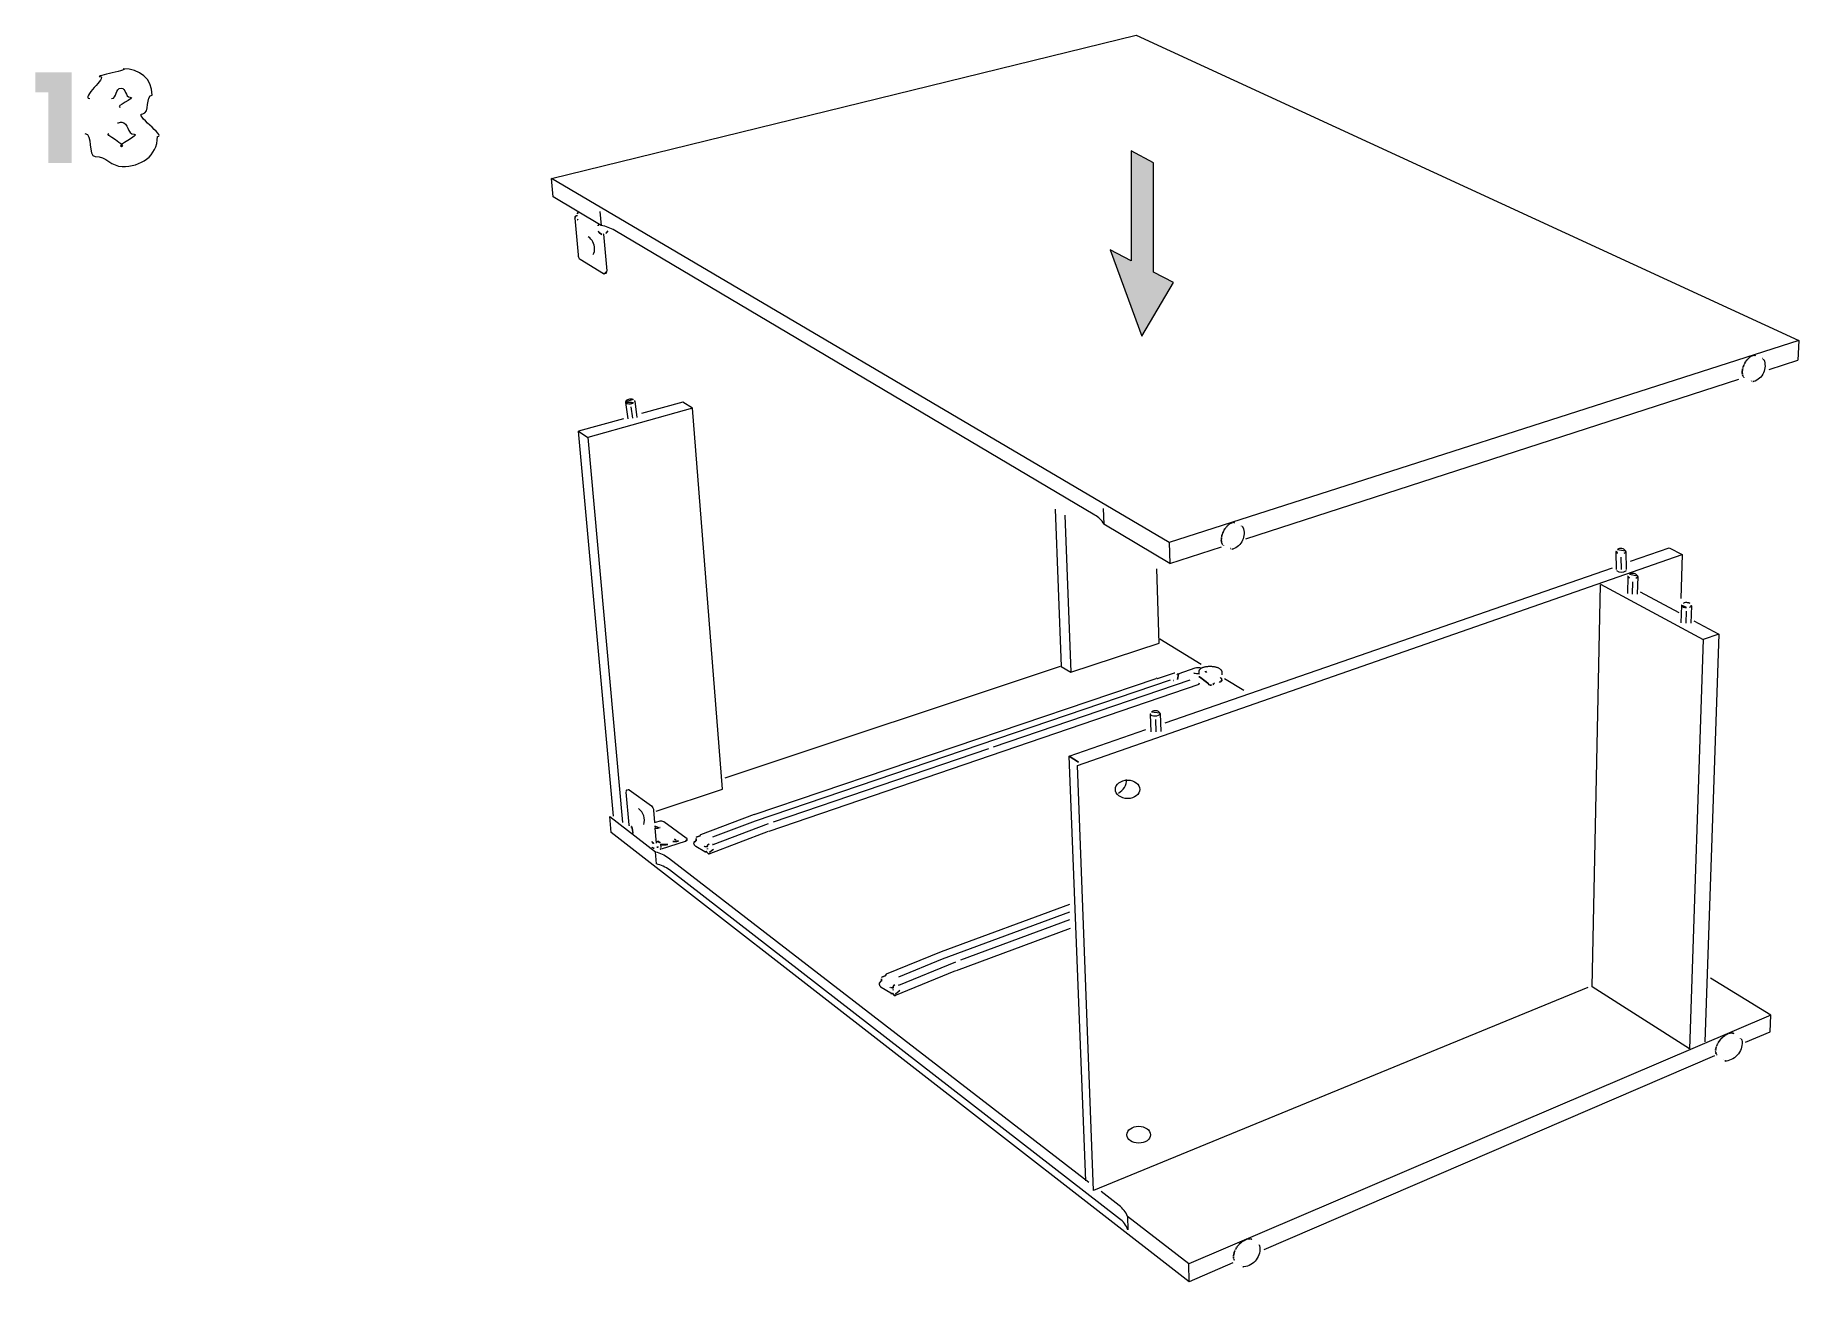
# Model space of a CAD drawing. Header units: metres. Extents: x -30.9 to 24.7, y -10.3 to 6.8.
# Drawn here: x -14.612 to -11.979, y -0.92 to 0.941 of the extents above; entities that cross this region are included whole.
import ezdxf

# ---------------------------------------------------------------- set-up
doc = ezdxf.new("R2010")
doc.units = ezdxf.units.M
doc.header["$MEASUREMENT"] = 0
doc.layers.add('PDF_Working_Num_Penna__7_Num_Penna__7', color=7, linetype='Continuous', lineweight=18)

msp = doc.modelspace()

# ---------------------------------------------------------------- hatches: boundary and pattern name
at = {"layer": 'PDF_Working_Num_Penna__7_Num_Penna__7', "linetype": 'Continuous', "lineweight": 18}
for points in [[(-14.5929, 0.8558), (-14.5929, 0.7504), (-14.5578, 0.7504), (-14.5578, 0.8855), (-14.6123, 0.8855), (-14.6123, 0.8558)], [(-12.9421, 0.5872), (-12.9421, 0.7507), (-12.9754, 0.7683), (-12.9754, 0.6044), (-13.0067, 0.6205), (-12.9596, 0.4918), (-12.9123, 0.5719)]]:
    msp.add_hatch(color=7, dxfattribs=at).paths.add_polyline_path(points)

# ---------------------------------------------------------------- linework, layer by layer
at = {"layer": 'PDF_Working_Num_Penna__7_Num_Penna__7', "color": 7, "linetype": 'Continuous', "lineweight": 18, "flags": 128}
for points in [[(-12.9178, 0.1524), (-13.0164, 0.211, 0.159648), (-13.03, 0.2246), (-13.7465, 0.6496, 0.08361), (-13.7672, 0.657), (-13.839, 0.6997), (-13.8415, 0.7271), (-12.9681, 0.9411), (-11.9786, 0.4852), (-11.9798, 0.456)], [(-13.8066, 0.668), (-13.8017, 0.6132, 0.212842), (-13.7986, 0.6065), (-13.7635, 0.5852)], [(-13.7789, 0.6139, 0.1964), (-13.7771, 0.6226, 0.257965), (-13.7863, 0.6402)], [(-12.0316, 0.4574), (-12.0312, 0.4571), (-12.0309, 0.4569), (-12.0307, 0.4567, -0.430482), (-12.0458, 0.4238), (-12.0465, 0.4239), (-12.0468, 0.4239)], [(-12.8097, 0.2073), (-12.8092, 0.207), (-12.809, 0.2068), (-12.8087, 0.2066, -0.430487), (-12.8239, 0.1737), (-12.8246, 0.1738), (-12.8249, 0.1738)], [(-12.8706, -0.004, 0.133573), (-12.8803, -0.0042), (-12.9046, -0.0124)], [(-13.7288, -0.1861), (-13.7265, -0.1854), (-13.7263, -0.1853), (-13.726, -0.1854), (-13.7257, -0.1855), (-13.7253, -0.1857), (-13.6919, -0.2099, -0.193229), (-13.6889, -0.2164), (-13.6873, -0.2348), (-13.6807, -0.2327, -0.20735), (-13.6736, -0.2331), (-13.6401, -0.2574), (-13.6397, -0.2577), (-13.6395, -0.2581), (-13.6394, -0.2585), (-13.6392, -0.2607)], [(-12.0203, -0.5222), (-12.8896, -0.8939), (-12.9811, -0.8231), (-12.9804, -0.8429, 0.149248), (-12.9931, -0.8263), (-13.6652, -0.3055, 0.095342), (-13.6847, -0.2964), (-13.6862, -0.2783, -0.096061), (-13.6667, -0.2874), (-13.0387, -0.7719)], [(-12.0645, -0.5581), (-12.0641, -0.5586), (-12.0638, -0.5588), (-12.0636, -0.5592, -0.430687), (-12.0872, -0.5909), (-12.0879, -0.5907), (-12.0883, -0.5906)], [(-12.9811, -0.8231, 0.154816), (-12.9937, -0.8066), (-13.0206, -0.7858)], [(-12.7846, -0.8656), (-12.7842, -0.8661), (-12.7839, -0.8663), (-12.7837, -0.8667, -0.430165), (-12.8073, -0.8984), (-12.808, -0.8982), (-12.8084, -0.8981)]]:
    msp.add_lwpolyline(points, format="xyb", dxfattribs=at)
for points in [[(-12.9421, 0.5872), (-12.9421, 0.7507), (-12.9754, 0.7683), (-12.9754, 0.6044), (-13.0067, 0.6205), (-12.9596, 0.4918), (-12.9123, 0.5719)], [(-13.8044, 0.6712), (-13.805, 0.671), (-13.8055, 0.6707), (-13.8059, 0.6703), (-13.8062, 0.6698), (-13.8065, 0.6692), (-13.8066, 0.6687), (-13.8066, 0.668)], [(-13.8044, 0.6712), (-13.8023, 0.6718)], [(-13.8026, 0.6746), (-13.8024, 0.6752), (-13.8021, 0.6757), (-13.8018, 0.6762), (-13.8015, 0.6767)], [(-13.8026, 0.6656), (-13.8024, 0.6656), (-13.8022, 0.6656), (-13.802, 0.6658), (-13.8019, 0.666), (-13.8019, 0.6664)], [(-13.7718, 0.6563), (-13.7717, 0.6569), (-13.7714, 0.6575), (-13.7711, 0.658), (-13.7708, 0.6585)], [(-13.7712, 0.6485), (-13.7711, 0.6481), (-13.771, 0.6476), (-13.7708, 0.6471), (-13.7706, 0.6468), (-13.7704, 0.6464), (-13.7702, 0.6462)], [(-13.7661, 0.6438), (-13.7697, 0.646)], [(-13.7635, 0.6439), (-13.7635, 0.6441), (-13.7634, 0.6443), (-13.7633, 0.6445), (-13.7631, 0.6446)], [(-13.7603, 0.6453), (-13.7597, 0.6455), (-13.7591, 0.6459), (-13.7585, 0.6463), (-13.7581, 0.6469), (-13.7577, 0.6475), (-13.7575, 0.6482), (-13.7573, 0.6489)], [(-13.7635, 0.5852), (-13.7631, 0.585), (-13.7628, 0.5849)], [(-13.7625, 0.5849), (-13.76, 0.5856), (-13.7597, 0.5857), (-13.7594, 0.5859), (-13.7592, 0.5863), (-13.759, 0.5868), (-13.7589, 0.5873), (-13.7588, 0.5879), (-13.7588, 0.5886)], [(-12.0599, 0.4496), (-12.0601, 0.4495), (-12.0602, 0.4492), (-12.0603, 0.4489), (-12.0603, 0.4487), (-12.0606, 0.4481)], [(-12.0587, 0.4518), (-12.0589, 0.4516), (-12.0591, 0.4515), (-12.0592, 0.4511), (-12.0592, 0.4509), (-12.0596, 0.4503)], [(-12.0575, 0.4538), (-12.0577, 0.4538), (-12.0579, 0.4536), (-12.058, 0.4533), (-12.0581, 0.453), (-12.0585, 0.4524)], [(-12.0562, 0.4558), (-12.0564, 0.4557), (-12.0566, 0.4555), (-12.0567, 0.4553), (-12.0567, 0.455), (-12.0572, 0.4544)], [(-12.0557, 0.4564), (-12.0559, 0.4561)], [(-12.0547, 0.4575), (-12.0549, 0.4575), (-12.0551, 0.4573), (-12.0553, 0.4571), (-12.0553, 0.4568), (-12.0555, 0.4566)], [(-12.0531, 0.4591), (-12.0533, 0.4591), (-12.0535, 0.459), (-12.0537, 0.4588), (-12.0538, 0.4585), (-12.0543, 0.458)], [(-12.0516, 0.4605), (-12.0518, 0.4605), (-12.052, 0.4603), (-12.0521, 0.4601), (-12.0523, 0.4599), (-12.0527, 0.4595)], [(-12.0501, 0.4615), (-12.0504, 0.4614), (-12.0505, 0.4613), (-12.0507, 0.4611), (-12.0512, 0.4607)], [(-12.0485, 0.4624), (-12.0487, 0.4624), (-12.0489, 0.4622), (-12.0491, 0.462), (-12.0495, 0.4618)], [(-12.047, 0.463), (-12.0473, 0.4629), (-12.0475, 0.4627), (-12.048, 0.4625)], [(-12.0456, 0.4633), (-12.0459, 0.4631), (-12.046, 0.463), (-12.0464, 0.4629)], [(-12.0442, 0.4632), (-12.0445, 0.4632), (-12.0446, 0.463), (-12.0449, 0.463)], [(-12.0442, 0.4632), (-12.0433, 0.4628), (-12.0431, 0.463)], [(-12.0329, 0.4582), (-12.033, 0.4584)], [(-12.0628, 0.4387), (-12.0629, 0.4384), (-12.0629, 0.4381), (-12.0629, 0.4379), (-12.0628, 0.4378), (-12.0628, 0.4372)], [(-12.0627, 0.4359), (-12.0629, 0.436), (-12.0629, 0.4362), (-12.0629, 0.4364)], [(-12.0626, 0.4408), (-12.0627, 0.4405), (-12.0628, 0.4402), (-12.0628, 0.44), (-12.0627, 0.4398), (-12.0628, 0.4392)], [(-12.0627, 0.4359), (-12.0626, 0.4354)], [(-12.0625, 0.4342), (-12.0627, 0.4345)], [(-12.0623, 0.4428), (-12.0624, 0.4426), (-12.0625, 0.4424), (-12.0625, 0.4422), (-12.0624, 0.442), (-12.0625, 0.4413)], [(-12.0625, 0.4342), (-12.0623, 0.4336)], [(-12.0622, 0.4429), (-12.062, 0.4436)], [(-12.062, 0.4326), (-12.0622, 0.4327), (-12.0622, 0.433)], [(-12.062, 0.4326), (-12.0618, 0.4325), (-12.0616, 0.4321)], [(-12.0619, 0.4442), (-12.0619, 0.4444), (-12.0619, 0.4446), (-12.0618, 0.445)], [(-12.0614, 0.4313), (-12.0615, 0.4314), (-12.0615, 0.4316)], [(-12.0608, 0.4474), (-12.061, 0.4472), (-12.0612, 0.4469), (-12.0612, 0.4467), (-12.0612, 0.4464), (-12.0614, 0.4458)], [(-12.0614, 0.4313), (-12.0611, 0.4311), (-12.0609, 0.4308)], [(-12.0606, 0.4301), (-12.0607, 0.4304)], [(-12.0595, 0.4293), (-12.0597, 0.4295)], [(-12.0493, 0.4248), (-12.0495, 0.4246)], [(-12.0468, 0.4239), (-12.0472, 0.4239)], [(-12.0458, 0.4238), (-12.0456, 0.4238)], [(-12.8281, 0.2114), (-12.8284, 0.2114), (-12.8286, 0.2113), (-12.8287, 0.211), (-12.8292, 0.2107)], [(-12.8266, 0.2123), (-12.8268, 0.2123), (-12.8269, 0.2122), (-12.8271, 0.2119), (-12.8276, 0.2117)], [(-12.8251, 0.2129), (-12.8254, 0.2128), (-12.8256, 0.2126), (-12.826, 0.2124)], [(-12.8236, 0.2132), (-12.8239, 0.2131), (-12.824, 0.2129), (-12.8244, 0.2129)], [(-12.8222, 0.2132), (-12.8225, 0.2131), (-12.8226, 0.213), (-12.8229, 0.213)], [(-12.8222, 0.2132), (-12.8213, 0.2128), (-12.8211, 0.2129)], [(-12.8408, 0.1886), (-12.841, 0.1883), (-12.841, 0.1881), (-12.841, 0.1878), (-12.8408, 0.1877), (-12.8408, 0.1871)], [(-12.8408, 0.1858), (-12.8409, 0.1859), (-12.8409, 0.1861), (-12.8409, 0.1864)], [(-12.8407, 0.1907), (-12.8408, 0.1904), (-12.8408, 0.1901), (-12.8408, 0.1899), (-12.8408, 0.1897), (-12.8408, 0.1892)], [(-12.8408, 0.1858), (-12.8406, 0.1853)], [(-12.8406, 0.1841), (-12.8407, 0.1845)], [(-12.8403, 0.1927), (-12.8405, 0.1925), (-12.8405, 0.1923), (-12.8405, 0.1921), (-12.8404, 0.1919), (-12.8405, 0.1913)], [(-12.8403, 0.1929), (-12.8401, 0.1935)], [(-12.8399, 0.1941), (-12.84, 0.1943), (-12.8399, 0.1946), (-12.8398, 0.1949)], [(-12.8388, 0.1973), (-12.839, 0.1971), (-12.8392, 0.1969), (-12.8393, 0.1966), (-12.8392, 0.1964), (-12.8395, 0.1957)], [(-12.838, 0.1996), (-12.8381, 0.1994), (-12.8383, 0.1991), (-12.8384, 0.1989), (-12.8384, 0.1986), (-12.8386, 0.198)], [(-12.8368, 0.2018), (-12.837, 0.2016), (-12.8372, 0.2014), (-12.8373, 0.2011), (-12.8373, 0.2008), (-12.8376, 0.2002)], [(-12.8356, 0.2038), (-12.8358, 0.2037), (-12.836, 0.2035), (-12.8361, 0.2032), (-12.8361, 0.2029), (-12.8365, 0.2024)], [(-12.8342, 0.2057), (-12.8344, 0.2057), (-12.8346, 0.2055), (-12.8347, 0.2052), (-12.8348, 0.2049), (-12.8352, 0.2044)], [(-12.8337, 0.2063), (-12.834, 0.206)], [(-12.8327, 0.2075), (-12.8329, 0.2075), (-12.8331, 0.2073), (-12.8333, 0.207), (-12.8334, 0.2067), (-12.8335, 0.2066)], [(-12.8312, 0.209), (-12.8314, 0.209), (-12.8316, 0.2089), (-12.8317, 0.2087), (-12.8319, 0.2084), (-12.8323, 0.2079)], [(-12.8296, 0.2104), (-12.8298, 0.2104), (-12.83, 0.2103), (-12.8302, 0.2101), (-12.8303, 0.2098), (-12.8307, 0.2094)], [(-12.8109, 0.2082), (-12.811, 0.2083)], [(-12.8406, 0.1841), (-12.8403, 0.1836)], [(-12.8401, 0.1825), (-12.8402, 0.1826), (-12.8402, 0.1829)], [(-12.8401, 0.1825), (-12.8399, 0.1824), (-12.8397, 0.1821)], [(-12.8394, 0.1812), (-12.8395, 0.1813), (-12.8395, 0.1815)], [(-12.8394, 0.1812), (-12.8391, 0.181), (-12.8389, 0.1808)], [(-12.8386, 0.1801), (-12.8388, 0.1803)], [(-12.8376, 0.1793), (-12.8377, 0.1794)], [(-12.8273, 0.1747), (-12.8275, 0.1746)], [(-12.8249, 0.1738), (-12.8253, 0.1738)], [(-12.8239, 0.1737), (-12.8237, 0.1738)], [(-12.9369, -0.0194), (-12.9373, -0.0193), (-12.9376, -0.0193)], [(-12.9365, -0.0202), (-12.9366, -0.0195)], [(-12.9129, -0.0225), (-12.9125, -0.0226)], [(-12.9072, -0.0133), (-12.9071, -0.0135), (-12.9069, -0.0135)], [(-12.907, -0.0132), (-12.905, -0.0125)], [(-12.9048, -0.0133), (-12.9064, -0.0208)], [(-12.905, -0.0125), (-12.9048, -0.0124)], [(-12.8741, -0.0169), (-12.8745, -0.017)], [(-12.8613, -0.0265), (-12.872, -0.0179), (-12.8725, -0.0176), (-12.873, -0.0173), (-12.8735, -0.0171)], [(-12.8629, -0.0106), (-12.8635, -0.0102), (-12.8639, -0.0099), (-12.8643, -0.0095), (-12.8646, -0.0092), (-12.8647, -0.0088)], [(-12.8439, -0.0246), (-12.8441, -0.0245)], [(-12.8422, -0.0246), (-12.8423, -0.0247), (-12.8427, -0.0248), (-12.843, -0.0248), (-12.8432, -0.0248), (-12.8436, -0.0248), (-12.8439, -0.0246)], [(-12.8427, -0.0182), (-12.8422, -0.0185), (-12.8416, -0.0188), (-12.8411, -0.0192), (-12.8407, -0.0196), (-12.8404, -0.02), (-12.8402, -0.0204)], [(-12.8402, -0.0209), (-12.8402, -0.0225), (-12.8403, -0.0228), (-12.8405, -0.0232), (-12.8408, -0.0236), (-12.8411, -0.024), (-12.8416, -0.0243)], [(-12.8743, -0.028), (-12.8741, -0.0279), (-12.874, -0.0277), (-12.8739, -0.0274), (-12.8738, -0.0271), (-12.8738, -0.0267)], [(-12.8602, -0.0272), (-12.8606, -0.027), (-12.8609, -0.0267)], [(-12.8606, -0.0281), (-12.8603, -0.0283), (-12.8601, -0.0284), (-12.8598, -0.0285), (-12.8596, -0.0286), (-12.8593, -0.0287), (-12.859, -0.0288), (-12.8587, -0.0291), (-12.8583, -0.0293), (-12.8579, -0.0295)], [(-12.8574, -0.0295), (-12.8569, -0.0295), (-12.8564, -0.0295), (-12.8559, -0.0294), (-12.8554, -0.0292)], [(-12.8535, -0.0286), (-12.8531, -0.0284), (-12.8527, -0.0282), (-12.8522, -0.0279), (-12.8519, -0.0275), (-12.8515, -0.0271), (-12.851, -0.0265)], [(-13.0682, -0.1353), (-13.0543, -0.1445)], [(-13.7288, -0.1861), (-13.7291, -0.1863), (-13.7293, -0.1865), (-13.7296, -0.1869), (-13.7297, -0.1874), (-13.7298, -0.1879), (-13.7298, -0.1885)], [(-13.722, -0.2407), (-13.7222, -0.2406), (-13.7224, -0.2406), (-13.7225, -0.2409), (-13.7224, -0.2412), (-13.7222, -0.2413), (-13.7221, -0.2414)], [(-13.7206, -0.2432), (-13.7206, -0.2429), (-13.7207, -0.2425), (-13.7208, -0.2421), (-13.721, -0.2418), (-13.7214, -0.2418), (-13.7217, -0.2417)], [(-13.721, -0.2418), (-13.7212, -0.2415), (-13.7214, -0.2412), (-13.7215, -0.2411)], [(-13.7206, -0.2432), (-13.7199, -0.2501), (-13.7196, -0.2506), (-13.7193, -0.2509)], [(-13.6868, -0.2399), (-13.6866, -0.2429), (-13.6856, -0.243), (-13.6845, -0.2431), (-13.6835, -0.243), (-13.6824, -0.2429), (-13.6814, -0.2428), (-13.6804, -0.2425)], [(-13.6792, -0.2651), (-13.6817, -0.2632), (-13.6821, -0.2629), (-13.6826, -0.2628), (-13.6831, -0.2627), (-13.6836, -0.2628)], [(-13.6794, -0.2422), (-13.679, -0.2421)], [(-13.6577, -0.2594), (-13.6557, -0.2606)], [(-13.6392, -0.2607), (-13.6392, -0.2611), (-13.6394, -0.2615), (-13.6397, -0.2618), (-13.6401, -0.2622), (-13.6406, -0.2625), (-13.6412, -0.2628)], [(-13.6257, -0.2621), (-13.6285, -0.2643), (-13.6286, -0.2646)], [(-13.6254, -0.2618), (-13.6254, -0.2613), (-13.6254, -0.2608), (-13.6254, -0.2603), (-13.6254, -0.2598), (-13.6254, -0.2594), (-13.6254, -0.259), (-13.6254, -0.2587)], [(-13.625, -0.2566), (-13.6194, -0.2545)], [(-13.6186, -0.2528), (-13.6189, -0.2529), (-13.619, -0.2531), (-13.6192, -0.2534), (-13.6193, -0.2537), (-13.6194, -0.254)], [(-13.6907, -0.2636), (-13.6909, -0.2635), (-13.6912, -0.2635), (-13.6913, -0.2636), (-13.6914, -0.2638), (-13.6915, -0.2642)], [(-13.6908, -0.2714), (-13.6906, -0.2718), (-13.6903, -0.2722)], [(-13.6907, -0.2636), (-13.6903, -0.264), (-13.6901, -0.2642), (-13.69, -0.2644), (-13.6898, -0.2646), (-13.6896, -0.2649), (-13.6893, -0.2653), (-13.6892, -0.2655), (-13.6891, -0.2656), (-13.6889, -0.2658)], [(-13.69, -0.2724), (-13.6896, -0.2727), (-13.6891, -0.2729), (-13.6886, -0.2729), (-13.6881, -0.2729)], [(-13.6838, -0.2715), (-13.6834, -0.2714), (-13.6829, -0.2714), (-13.6824, -0.2714), (-13.6821, -0.2718)], [(-13.6824, -0.2714), (-13.6826, -0.2709), (-13.6827, -0.2704)], [(-13.6791, -0.2741), (-13.6787, -0.2743), (-13.6781, -0.2745)], [(-13.6782, -0.2668), (-13.6778, -0.2716), (-13.6777, -0.2718), (-13.6776, -0.272)], [(-13.6128, -0.2704), (-13.6135, -0.2701)], [(-13.6086, -0.2698), (-13.6085, -0.2712), (-13.6095, -0.2712), (-13.6104, -0.271), (-13.6113, -0.2709), (-13.6121, -0.2707)], [(-13.6121, -0.2782), (-13.6117, -0.2784), (-13.6114, -0.2785), (-13.611, -0.2785)], [(-13.6107, -0.2784), (-13.6099, -0.2781), (-13.6102, -0.2781)], [(-13.6107, -0.2784), (-13.6105, -0.2783)], [(-13.6071, -0.2811), (-13.6075, -0.2808), (-13.6079, -0.2804), (-13.6083, -0.28), (-13.6086, -0.2795), (-13.609, -0.279), (-13.6092, -0.2787), (-13.6094, -0.2784), (-13.6097, -0.2782)], [(-13.6086, -0.2698), (-13.6086, -0.2694)], [(-13.6085, -0.2742), (-13.6085, -0.2739), (-13.6084, -0.2736), (-13.6084, -0.2734)], [(-13.6084, -0.269), (-13.6079, -0.268), (-13.6076, -0.2677), (-13.6073, -0.2674), (-13.6069, -0.2672), (-13.6065, -0.267), (-13.606, -0.267)], [(-13.6071, -0.2811), (-13.6067, -0.2813), (-13.6063, -0.2814), (-13.6059, -0.2814)], [(-13.6055, -0.2813), (-13.6052, -0.2812), (-13.605, -0.2809), (-13.6048, -0.2806), (-13.6046, -0.2802), (-13.6045, -0.2798)], [(-13.6002, -0.2755), (-13.6046, -0.2791), (-13.6046, -0.2789), (-13.6047, -0.2786), (-13.6048, -0.2784)], [(-13.6, -0.2673), (-13.6003, -0.2674), (-13.6005, -0.2674), (-13.6008, -0.2674)], [(-13.6002, -0.2755), (-13.5999, -0.2753), (-13.5996, -0.2749), (-13.5995, -0.2746), (-13.5993, -0.2743)], [(-13.3487, -0.4716), (-13.3515, -0.4741), (-13.3516, -0.4744)], [(-13.3484, -0.4713), (-13.3485, -0.4715)], [(-13.3484, -0.4713), (-13.3484, -0.4708), (-13.3484, -0.4703), (-13.3484, -0.4697), (-13.3484, -0.4691), (-13.3484, -0.4687), (-13.3484, -0.4682), (-13.3484, -0.4679)], [(-13.3482, -0.4659), (-13.348, -0.4656)], [(-13.3479, -0.4655), (-13.3422, -0.4632)], [(-13.3414, -0.4613), (-13.3417, -0.4615), (-13.3418, -0.4617), (-13.342, -0.4619), (-13.3421, -0.4623), (-13.3422, -0.4627)], [(-13.3354, -0.4809), (-13.3361, -0.4806)], [(-13.3311, -0.4803), (-13.331, -0.4818), (-13.332, -0.4818), (-13.3329, -0.4816), (-13.3339, -0.4814), (-13.3347, -0.4812)], [(-13.3347, -0.4896), (-13.3343, -0.4898), (-13.334, -0.4899), (-13.3336, -0.4899)], [(-13.3333, -0.4898), (-13.3331, -0.4898)], [(-13.3332, -0.4898), (-13.3325, -0.4895), (-13.3327, -0.4895)], [(-13.3296, -0.4928), (-13.33, -0.4925), (-13.3304, -0.4921), (-13.3308, -0.4916), (-13.3312, -0.4911), (-13.3315, -0.4905), (-13.3317, -0.4902), (-13.332, -0.4899), (-13.3322, -0.4896)], [(-13.3311, -0.4803), (-13.3311, -0.4798)], [(-13.331, -0.4851), (-13.331, -0.4848), (-13.331, -0.4845), (-13.331, -0.4842)], [(-13.3309, -0.4794), (-13.3304, -0.4783), (-13.3301, -0.4779), (-13.3298, -0.4776), (-13.3294, -0.4773), (-13.3289, -0.4772), (-13.3284, -0.4771)], [(-13.3296, -0.4928), (-13.3291, -0.493), (-13.3287, -0.4932), (-13.3283, -0.4932)], [(-13.328, -0.4931), (-13.3277, -0.4929), (-13.3274, -0.4926), (-13.3272, -0.4923), (-13.327, -0.4919), (-13.327, -0.4913)], [(-13.3225, -0.4866), (-13.327, -0.4906), (-13.327, -0.4904), (-13.3271, -0.4901), (-13.3272, -0.4898)], [(-13.3223, -0.4774), (-13.3226, -0.4775), (-13.3229, -0.4775), (-13.3231, -0.4775)], [(-13.3225, -0.4866), (-13.3222, -0.4863), (-13.3219, -0.486), (-13.3217, -0.4856), (-13.3216, -0.4852)], [(-12.0891, -0.5528), (-12.0893, -0.5528), (-12.0896, -0.5529), (-12.0898, -0.5532), (-12.0899, -0.5534), (-12.0902, -0.5536), (-12.0904, -0.5538), (-12.0908, -0.5541)], [(-12.0871, -0.5515), (-12.0873, -0.5515), (-12.0875, -0.5516), (-12.0878, -0.5517), (-12.088, -0.552), (-12.0885, -0.5524)], [(-12.0851, -0.5504), (-12.0853, -0.5503), (-12.0856, -0.5504), (-12.0858, -0.5506), (-12.086, -0.5509), (-12.0865, -0.5512)], [(-12.0833, -0.5496), (-12.0836, -0.5496), (-12.0838, -0.5497), (-12.084, -0.5499), (-12.0846, -0.5502)], [(-12.0814, -0.549), (-12.0816, -0.549), (-12.0819, -0.5491), (-12.0821, -0.5493), (-12.0826, -0.5494)], [(-12.0797, -0.5487), (-12.08, -0.5488), (-12.0803, -0.5489), (-12.0808, -0.5491)], [(-12.078, -0.5487), (-12.0784, -0.5488), (-12.0786, -0.5489), (-12.079, -0.5489)], [(-12.0766, -0.5491), (-12.0769, -0.5491), (-12.0771, -0.5492), (-12.0773, -0.5491)], [(-12.0766, -0.5491), (-12.0757, -0.5497), (-12.0755, -0.5496)], [(-12.1027, -0.5761), (-12.1028, -0.5756)], [(-12.1026, -0.5742), (-12.1027, -0.574), (-12.1027, -0.5738), (-12.1026, -0.5735)], [(-12.1027, -0.5761), (-12.1026, -0.5767)], [(-12.1026, -0.5779), (-12.1027, -0.5777), (-12.1026, -0.5774)], [(-12.1026, -0.5742), (-12.1025, -0.5748)], [(-12.1026, -0.5779), (-12.1024, -0.5781), (-12.1023, -0.5784)], [(-12.102, -0.5712), (-12.1022, -0.5715), (-12.1023, -0.5717), (-12.1023, -0.572), (-12.1022, -0.5722), (-12.1023, -0.5728)], [(-12.1022, -0.5794), (-12.1023, -0.5793), (-12.1022, -0.5791)], [(-12.1014, -0.569), (-12.1015, -0.5692), (-12.1017, -0.5696), (-12.1017, -0.5698), (-12.1017, -0.57), (-12.1019, -0.5706)], [(-12.1006, -0.5669), (-12.1007, -0.5671), (-12.1008, -0.5673), (-12.1009, -0.5675), (-12.1008, -0.5678), (-12.1011, -0.5684)], [(-12.1005, -0.5667), (-12.1001, -0.5661)], [(-12.0998, -0.5655), (-12.0998, -0.5652), (-12.0997, -0.565), (-12.0995, -0.5647)], [(-12.0979, -0.5623), (-12.0982, -0.5624), (-12.0984, -0.5627), (-12.0985, -0.5629), (-12.0985, -0.5632), (-12.0989, -0.5639)], [(-12.0965, -0.5601), (-12.0967, -0.5602), (-12.0969, -0.5605), (-12.0971, -0.5607), (-12.0971, -0.561), (-12.0975, -0.5616)], [(-12.0947, -0.558), (-12.095, -0.5582), (-12.0952, -0.5583), (-12.0954, -0.5586), (-12.0955, -0.5589), (-12.096, -0.5595)], [(-12.093, -0.5561), (-12.0932, -0.5562), (-12.0934, -0.5563), (-12.0936, -0.5566), (-12.0938, -0.5569), (-12.0943, -0.5574)], [(-12.0911, -0.5544), (-12.0913, -0.5544), (-12.0916, -0.5546), (-12.0917, -0.5548), (-12.0919, -0.5551), (-12.0925, -0.5556)], [(-12.0656, -0.557), (-12.0657, -0.5568)], [(-12.1022, -0.5794), (-12.1019, -0.5797), (-12.1017, -0.58)], [(-12.1016, -0.5808), (-12.1017, -0.5805)], [(-12.1006, -0.5819), (-12.1008, -0.5817)], [(-12.0907, -0.5891), (-12.0909, -0.5892)], [(-12.0883, -0.5906), (-12.0887, -0.5905)], [(-12.0872, -0.5909), (-12.087, -0.5909)], [(-12.8166, -0.8676), (-12.8168, -0.8677), (-12.817, -0.868), (-12.8172, -0.8682), (-12.8172, -0.8685), (-12.8176, -0.8691)], [(-12.8148, -0.8655), (-12.8151, -0.8657), (-12.8153, -0.8658), (-12.8155, -0.8661), (-12.8156, -0.8664), (-12.8161, -0.867)], [(-12.8131, -0.8636), (-12.8133, -0.8637), (-12.8135, -0.8638), (-12.8137, -0.8641), (-12.8139, -0.8644), (-12.8144, -0.8649)], [(-12.8112, -0.8619), (-12.8114, -0.8619), (-12.8117, -0.8621), (-12.8118, -0.8623), (-12.812, -0.8626), (-12.8126, -0.8631)], [(-12.8105, -0.8613), (-12.8109, -0.8616)], [(-12.8092, -0.8603), (-12.8094, -0.8603), (-12.8097, -0.8604), (-12.8099, -0.8607), (-12.81, -0.8609), (-12.8103, -0.8611)], [(-12.8072, -0.859), (-12.8074, -0.859), (-12.8076, -0.8591), (-12.8079, -0.8592), (-12.8081, -0.8595), (-12.8086, -0.8599)], [(-12.8052, -0.8579), (-12.8054, -0.8578), (-12.8057, -0.8579), (-12.8059, -0.8581), (-12.8061, -0.8583), (-12.8067, -0.8587)], [(-12.8034, -0.8571), (-12.8037, -0.8571), (-12.8039, -0.8572), (-12.8041, -0.8574), (-12.8047, -0.8577)], [(-12.8015, -0.8565), (-12.8017, -0.8565), (-12.802, -0.8566), (-12.8022, -0.8568), (-12.8027, -0.8569)], [(-12.7998, -0.8562), (-12.8001, -0.8563), (-12.8004, -0.8564), (-12.8009, -0.8566)], [(-12.7981, -0.8562), (-12.7985, -0.8563), (-12.7987, -0.8564), (-12.7991, -0.8564)], [(-12.7967, -0.8566), (-12.797, -0.8566), (-12.7972, -0.8567), (-12.7974, -0.8566)], [(-12.7967, -0.8566), (-12.7958, -0.8572), (-12.7955, -0.8571)], [(-12.7857, -0.8645), (-12.7858, -0.8643)], [(-12.8228, -0.8836), (-12.8229, -0.8831)], [(-12.8227, -0.8817), (-12.8228, -0.8815), (-12.8228, -0.8813), (-12.8227, -0.881)], [(-12.8228, -0.8836), (-12.8227, -0.8842)], [(-12.8227, -0.8854), (-12.8228, -0.8852), (-12.8227, -0.8849)], [(-12.8227, -0.8817), (-12.8227, -0.8823)], [(-12.8227, -0.8854), (-12.8225, -0.8855), (-12.8224, -0.8859)], [(-12.8221, -0.8787), (-12.8223, -0.879), (-12.8224, -0.8792), (-12.8224, -0.8795), (-12.8223, -0.8796), (-12.8224, -0.8803)], [(-12.8223, -0.8869), (-12.8224, -0.8868), (-12.8223, -0.8866)], [(-12.8223, -0.8869), (-12.822, -0.8872), (-12.8218, -0.8875)], [(-12.8215, -0.8765), (-12.8216, -0.8767), (-12.8218, -0.8771), (-12.8218, -0.8773), (-12.8218, -0.8775), (-12.8219, -0.8781)], [(-12.8217, -0.8883), (-12.8218, -0.888)], [(-12.8207, -0.8744), (-12.8208, -0.8746), (-12.8209, -0.8748), (-12.821, -0.875), (-12.8209, -0.8752), (-12.8212, -0.8759)], [(-12.8207, -0.8894), (-12.8209, -0.8893)], [(-12.8206, -0.8743), (-12.8202, -0.8736)], [(-12.8199, -0.873), (-12.8199, -0.8727), (-12.8198, -0.8725), (-12.8196, -0.8722)], [(-12.818, -0.8698), (-12.8183, -0.8699), (-12.8185, -0.8702), (-12.8186, -0.8704), (-12.8186, -0.8707), (-12.819, -0.8713)], [(-12.8108, -0.8966), (-12.811, -0.8967)], [(-12.8084, -0.8981), (-12.8088, -0.898)], [(-12.8073, -0.8984), (-12.8071, -0.8984)]]:
    msp.add_lwpolyline(points, close=True, dxfattribs=at)
for points in [[(-12.9187, 0.1838), (-13.8415, 0.7271)], [(-13.769, 0.6779), (-13.7672, 0.657)], [(-13.7635, 0.6439), (-13.7588, 0.5893)], [(-11.9786, 0.4852), (-12.9187, 0.1838), (-12.9178, 0.1524)], [(-12.0228, 0.442), (-11.9798, 0.456)], [(-12.8042, 0.1891), (-12.0678, 0.4275)], [(-13.6309, 0.3843), (-13.7872, 0.3405)], [(-13.7306, 0.3928), (-13.7272, 0.3683)], [(-13.7227, 0.386), (-13.7204, 0.3691)], [(-13.7169, 0.3947), (-13.7136, 0.3704)], [(-13.5859, -0.1848), (-13.6309, 0.3843), (-13.645, 0.3933), (-13.7068, 0.376)], [(-13.7337, 0.3685), (-13.8011, 0.3497)], [(-13.8011, 0.3497), (-13.7872, 0.3405), (-13.7354, -0.2347)], [(-13.7488, -0.225), (-13.8011, 0.3497)], [(-13.0889, 0.2332), (-13.0801, -0.0015)], [(-13.0744, 0.2242), (-13.0658, -0.01)], [(-13.0172, 0.2342), (-13.0164, 0.211)], [(-13.0556, -0.1494), (-12.1526, 0.1654)], [(-12.9178, 0.1524), (-12.8407, 0.1773)], [(-12.2516, 0.1698), (-12.2513, 0.1434)], [(-12.2441, 0.1615), (-12.2439, 0.1432)], [(-12.2368, 0.17), (-12.2365, 0.1434)], [(-12.2296, 0.1559), (-12.1723, 0.1756)], [(-12.1723, 0.1756), (-12.1526, 0.1654)], [(-12.1526, 0.1654), (-12.1546, 0.0999)], [(-12.9339, 0.033), (-12.9373, 0.1441)], [(-12.9247, -0.0857), (-12.2568, 0.1458)], [(-12.2337, 0.1331), (-12.2345, 0.1072)], [(-12.2189, 0.1327), (-12.2197, 0.1065)], [(-12.2873, -0.4798), (-12.2747, 0.121)], [(-12.2745, 0.1212), (-12.1213, 0.0385)], [(-12.2266, 0.1246), (-12.2271, 0.1066)], [(-12.2152, 0.1098), (-12.1576, 0.079)], [(-12.1537, 0.0896), (-12.1544, 0.0636)], [(-12.1465, 0.0811), (-12.147, 0.0631)], [(-12.1389, 0.0891), (-12.1397, 0.063)], [(-12.135, 0.0668), (-12.0977, 0.0469)], [(-13.0801, -0.0015), (-13.0658, -0.01), (-12.9339, 0.033)], [(-12.871, 0.0014), (-12.9326, 0.0393)], [(-12.1213, 0.0385), (-12.1418, -0.5726)], [(-12.0977, 0.0469), (-12.1213, 0.0385)], [(-12.0977, 0.0469), (-12.1189, -0.562)], [(-12.9173, -0.0222), (-13.537, -0.2327), (-13.6007, -0.2567)], [(-13.0817, -0.0014), (-13.5822, -0.1683)], [(-13.5385, -0.2227), (-12.938, -0.0194)], [(-13.1813, -0.1215), (-12.8872, -0.0213)], [(-12.9101, -0.0114), (-12.9106, -0.0115), (-12.9111, -0.0116), (-12.9365, -0.0202)], [(-12.8742, -0.0133), (-12.8741, -0.0088), (-12.8741, -0.0084), (-12.874, -0.0079), (-12.8738, -0.0075), (-12.8736, -0.007), (-12.8734, -0.0066), (-12.873, -0.006), (-12.8725, -0.0055), (-12.8721, -0.0051), (-12.8715, -0.0046), (-12.8708, -0.0042), (-12.8702, -0.0038), (-12.8695, -0.0035), (-12.8688, -0.0032), (-12.868, -0.0028), (-12.8671, -0.0026), (-12.8662, -0.0023), (-12.8652, -0.002), (-12.8642, -0.0018), (-12.8631, -0.0016), (-12.8621, -0.0015), (-12.861, -0.0014), (-12.86, -0.0013), (-12.8589, -0.0013), (-12.8578, -0.0012), (-12.8567, -0.0013), (-12.8556, -0.0013), (-12.8546, -0.0014), (-12.8535, -0.0015), (-12.8525, -0.0016), (-12.8515, -0.0018), (-12.8505, -0.002), (-12.8495, -0.0022), (-12.8486, -0.0025), (-12.8476, -0.0027), (-12.8467, -0.003), (-12.8459, -0.0033), (-12.8451, -0.0037), (-12.8444, -0.0041), (-12.8437, -0.0045), (-12.843, -0.0049), (-12.8424, -0.0054), (-12.8418, -0.0059), (-12.8414, -0.0064), (-12.841, -0.0069), (-12.8406, -0.0074), (-12.8404, -0.008), (-12.8402, -0.0085), (-12.8401, -0.0091), (-12.8401, -0.0096), (-12.8402, -0.0141)], [(-12.8074, -0.0377), (-12.8363, -0.0199)], [(-13.5162, -0.2475), (-12.8742, -0.028)], [(-12.9472, -0.0726), (-12.946, -0.099)], [(-12.9324, -0.0719), (-12.9312, -0.0985)], [(-13.0435, -0.7696), (-13.0682, -0.1353), (-12.9539, -0.0956)], [(-12.9394, -0.0807), (-12.9386, -0.099)], [(-13.5098, -0.2334), (-13.1883, -0.1239)], [(-13.0316, -0.7844), (-13.0556, -0.1494)], [(-13.7247, -0.2396), (-13.7249, -0.2393), (-13.7251, -0.239), (-13.7253, -0.2387), (-13.7254, -0.2382), (-13.7298, -0.1892)], [(-13.6849, -0.2178), (-13.5859, -0.1848)], [(-13.7544, -0.2257), (-13.6862, -0.2783)], [(-13.7522, -0.2495), (-13.7544, -0.2257)], [(-13.5386, -0.2227), (-13.6186, -0.2528)], [(-13.6, -0.2673), (-13.5174, -0.236)], [(-12.8235, -0.8924), (-12.8888, -0.9205), (-13.7522, -0.2495)], [(-13.6846, -0.2657), (-13.6866, -0.2429)], [(-13.6419, -0.263), (-13.6775, -0.2745)], [(-13.6058, -0.2813), (-13.517, -0.2477)], [(-13.6121, -0.2782), (-13.6258, -0.2704), (-13.6262, -0.2701), (-13.6267, -0.2697), (-13.6271, -0.2692), (-13.6275, -0.2686), (-13.6279, -0.268), (-13.6281, -0.2674), (-13.6284, -0.2668), (-13.6285, -0.2661), (-13.6286, -0.2655), (-13.6286, -0.2648)], [(-13.0675, -0.3687), (-13.2577, -0.4389), (-13.323, -0.4657)], [(-13.0678, -0.3573), (-13.2594, -0.4278)], [(-13.2364, -0.4554), (-13.0663, -0.3922)], [(-13.2299, -0.4397), (-13.0674, -0.3796)], [(-13.2594, -0.4278), (-13.3414, -0.4613)], [(-13.3223, -0.4774), (-13.2376, -0.4427)], [(-13.3283, -0.4931), (-13.2373, -0.4556)], [(-12.0203, -0.5222), (-12.1102, -0.4669)], [(-13.3347, -0.4896), (-13.3487, -0.4809), (-13.3492, -0.4805), (-13.3496, -0.4801), (-13.3501, -0.4795), (-13.3505, -0.479), (-13.3508, -0.4783), (-13.3511, -0.4776), (-13.3514, -0.4769), (-13.3515, -0.4762), (-13.3516, -0.4755), (-13.3516, -0.4746)], [(-12.2933, -0.4812), (-13.0316, -0.7844)], [(-12.1418, -0.5726), (-12.2873, -0.4798)], [(-12.0579, -0.5629), (-12.0214, -0.5472), (-12.0203, -0.5222)], [(-12.1044, -0.5829), (-12.7775, -0.8726)], [(-12.8888, -0.9205), (-12.8896, -0.8939)]]:
    msp.add_lwpolyline(points, dxfattribs=at)
for points in [[(-13.7304, 0.3937), (-13.7288, 0.396, -0.120131), (-13.7275, 0.3971, -0.082373), (-13.7244, 0.3981, -0.085371), (-13.7211, 0.398, -0.12475), (-13.7195, 0.3973)], [(-13.7301, 0.392, 0.121588), (-13.7279, 0.391, 0.080169), (-13.7234, 0.3909, 0.080462), (-13.719, 0.3922, 0.119744)], [(-12.2513, 0.1707, 0.409781), (-12.2512, 0.1688, 0.12097), (-12.249, 0.1675, 0.163684)], [(-12.2371, 0.1709), (-12.2392, 0.1731, 0.117768), (-12.2408, 0.1741, 0.165678), (-12.2477, 0.174, 0.121265), (-12.2493, 0.173)], [(-12.2333, 0.1321, 0.116429), (-12.2312, 0.1307, 0.161822)], [(-12.2193, 0.1336), (-12.2212, 0.1358, 0.114346), (-12.2228, 0.1369, 0.080048), (-12.2262, 0.1375, 0.08328), (-12.2296, 0.1371, 0.123478), (-12.2313, 0.1361)], [(-12.1537, 0.0896, 0.181036), (-12.1533, 0.0886, 0.118046), (-12.1511, 0.0872, 0.082154), (-12.1464, 0.0863, 0.07941)], [(-12.1427, 0.0933, -0.112868), (-12.1411, 0.0923)], [(-12.8742, -0.0127, -0.128055), (-12.882, -0.0117)], [(-12.9328, -0.071), (-12.9349, -0.0689, 0.114617), (-12.9365, -0.068, 0.085271), (-12.94, -0.0676, 0.087254), (-12.9434, -0.0683, 0.126766), (-12.945, -0.0694)], [(-13.6603, -0.2628, 0.121957), (-13.6519, -0.2623), (-13.6516, -0.2622)], [(-13.6782, -0.2673), (-13.6776, -0.2675), (-13.6769, -0.2677), (-13.6762, -0.2679, 0.125794), (-13.6679, -0.2674), (-13.6675, -0.2673)]]:
    msp.add_lwpolyline(points, format="xyb", close=True, dxfattribs=at)
at = {"layer": 'PDF_Working_Num_Penna__7_Num_Penna__7', "color": 7, "linetype": 'Continuous', "lineweight": 18}
for centre, radius, start, end in [((-12.2434, 0.1516), 0.0123, 232.9402, 306.8291), ((-12.2202, 0.1327), 0.00129, 311.6902, 357.9075), ((-12.1465, 0.0835), 0.0105, 87.966, 107.0155), ((-12.9459, -0.0725), 0.00127, 138.8951, 226.124), ((-12.9403, -0.0605), 0.0149, 253.8011, 290.9714), ((-13.0052, -0.1704), 0.0229, 297.9633, 359.8697), ((-13.7238, -0.2312), 0.0214, 341.9937, 54.2683)]:
    msp.add_arc(centre, radius, start, end, dxfattribs=at)
for centre, major_axis, ratio in [((-12.9809, -0.1851), (0.0183, 0), 0.751556), ((-12.9643, -0.7009), (0.0176, 0), 0.717175)]:
    msp.add_ellipse(centre, major_axis=major_axis, ratio=ratio, dxfattribs=at)
for points in [[(-14.5153, 0.8793), (-14.5037, 0.8793), (-14.5453, 0.8466), (-14.531, 0.8466)], [(-14.4808, 0.8909), (-14.467, 0.8909), (-14.5268, 0.8793), (-14.5153, 0.8793)], [(-14.4376, 0.8516), (-14.4376, 0.8769), (-14.4566, 0.8909), (-14.4808, 0.8909)], [(-14.4984, 0.8466), (-14.4896, 0.8466), (-14.493, 0.8622), (-14.4841, 0.8622)], [(-14.4703, 0.8486), (-14.4609, 0.8486), (-14.4946, 0.8337), (-14.4857, 0.8337)], [(-14.4841, 0.8622), (-14.4762, 0.8622), (-14.4785, 0.8486), (-14.4703, 0.8486)], [(-14.4518, 0.8239), (-14.4405, 0.8239), (-14.4484, 0.8516), (-14.4376, 0.8516)], [(-14.4297, 0.7898), (-14.4159, 0.7898), (-14.4666, 0.8239), (-14.4518, 0.8239)], [(-14.538, 0.7943), (-14.5262, 0.7943), (-14.5342, 0.7602), (-14.5226, 0.7602)], [(-14.4833, 0.7751), (-14.4722, 0.7751), (-14.5129, 0.7943), (-14.5022, 0.7943)], [(-14.4645, 0.7932), (-14.4536, 0.7932), (-14.4941, 0.7751), (-14.4833, 0.7751)], [(-14.4893, 0.8102), (-14.4872, 0.8102), (-14.4853, 0.8113), (-14.4832, 0.8113)], [(-14.4832, 0.8113), (-14.4733, 0.8113), (-14.4747, 0.7932), (-14.4645, 0.7932)], [(-14.4823, 0.745), (-14.4554, 0.745), (-14.4297, 0.7602), (-14.4297, 0.7898)], [(-14.5226, 0.7602), (-14.507, 0.7602), (-14.4977, 0.745), (-14.4823, 0.745)], [(-13.7174, 0.3955), (-13.7171, 0.3955), (-13.7172, 0.3947), (-13.7169, 0.3947)], [(-13.7301, 0.392), (-13.7298, 0.392), (-13.7309, 0.3928), (-13.7306, 0.3928)], [(-13.7306, 0.3928), (-13.7303, 0.3928), (-13.7307, 0.3937), (-13.7304, 0.3937)], [(-13.7169, 0.3947), (-13.7166, 0.3947), (-13.7175, 0.3937), (-13.7172, 0.3937)], [(-12.2393, 0.1676), (-12.2385, 0.1676), (-12.238, 0.169), (-12.2371, 0.169)], [(-12.2368, 0.17), (-12.2364, 0.17), (-12.2375, 0.1709), (-12.2371, 0.1709)], [(-12.2371, 0.169), (-12.2368, 0.169), (-12.2371, 0.17), (-12.2368, 0.17)], [(-12.2333, 0.134), (-12.233, 0.134), (-12.234, 0.1331), (-12.2337, 0.1331)], [(-12.2337, 0.1331), (-12.2334, 0.1331), (-12.2337, 0.1321), (-12.2333, 0.1321)], [(-12.2216, 0.1305), (-12.2207, 0.1305), (-12.2202, 0.1317), (-12.2194, 0.1317)], [(-12.2189, 0.1327), (-12.2186, 0.1327), (-12.2196, 0.1336), (-12.2193, 0.1336)], [(-12.1533, 0.0905), (-12.1529, 0.0905), (-12.154, 0.0896), (-12.1537, 0.0896)], [(-12.1496, 0.0935), (-12.149, 0.0935), (-12.1518, 0.0926), (-12.1512, 0.0926)], [(-12.1427, 0.0933), (-12.1416, 0.0933), (-12.1473, 0.094), (-12.1461, 0.094)], [(-12.1415, 0.0869), (-12.1407, 0.0869), (-12.1402, 0.0882), (-12.1393, 0.0882)], [(-12.1389, 0.0891), (-12.1385, 0.0891), (-12.1396, 0.0901), (-12.1392, 0.0901)], [(-12.1393, 0.0882), (-12.139, 0.0882), (-12.1392, 0.0891), (-12.1389, 0.0891)], [(-12.9468, -0.0736), (-12.9459, -0.0736), (-12.9454, -0.0748), (-12.9445, -0.0748)], [(-12.9349, -0.0744), (-12.934, -0.0744), (-12.9336, -0.0729), (-12.9327, -0.0729)], [(-12.9324, -0.0719), (-12.9321, -0.0719), (-12.9331, -0.071), (-12.9328, -0.071)], [(-12.9327, -0.0729), (-12.9324, -0.0729), (-12.9327, -0.0719), (-12.9324, -0.0719)]]:
    msp.add_open_spline(points, degree=3, dxfattribs=at)

doc.saveas('drawing.dxf')
